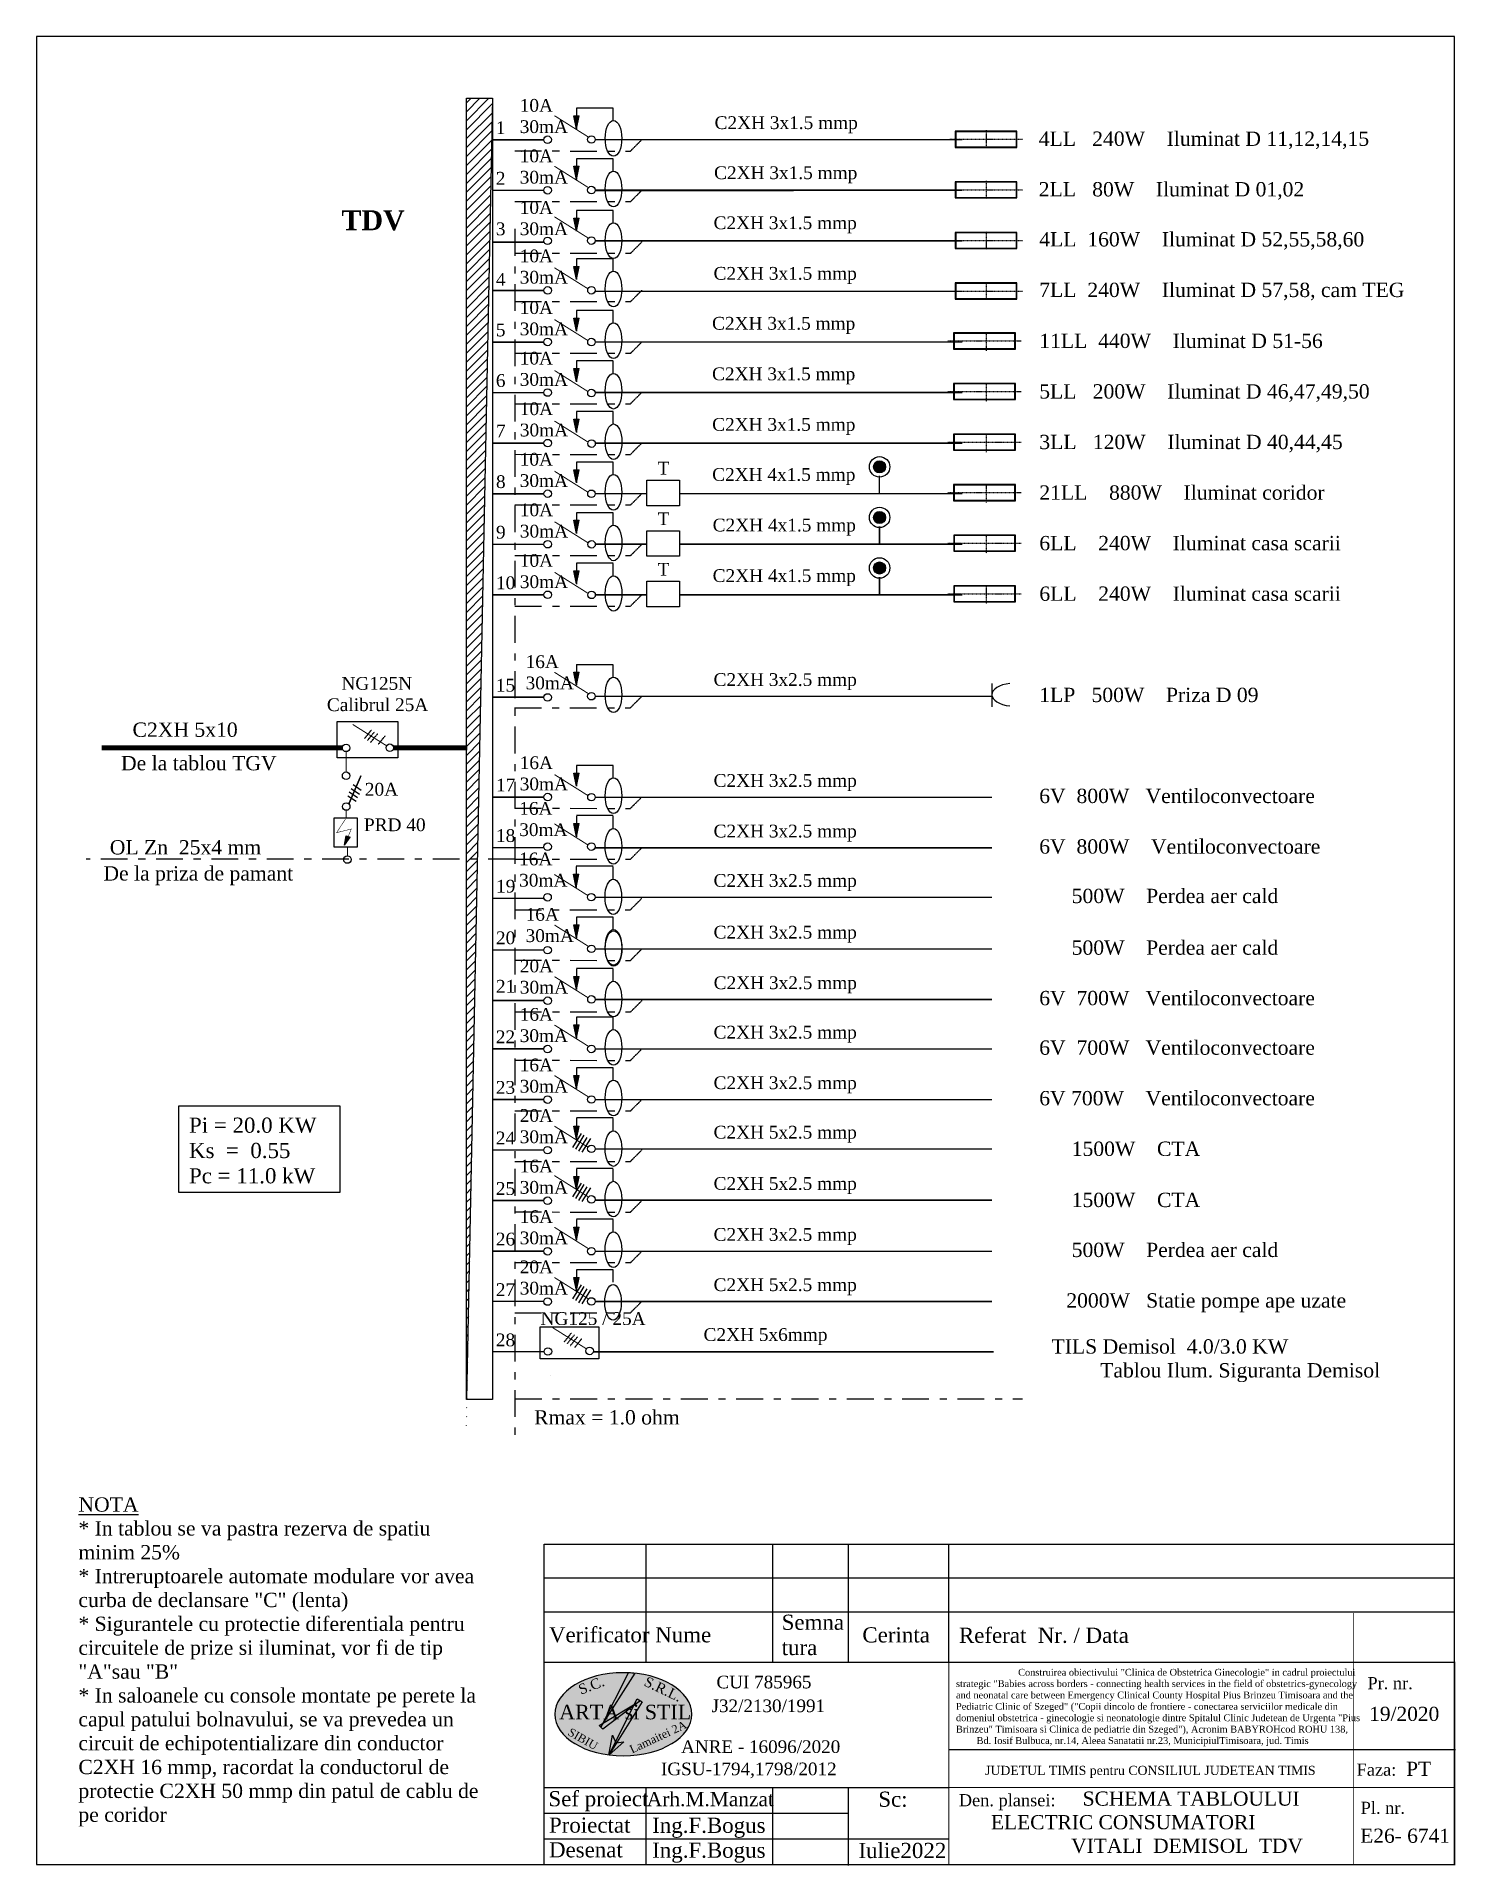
# Model space of a CAD drawing. Header units: inches. Extents: x -369701 to 85886, y 28217 to 66726.
# Drawn here: x -314203 to -300179, y 28219 to 46304 of the extents above; entities that cross this region are included whole.
import ezdxf

# ---------------------------------------------------------------- set-up
doc = ezdxf.new("R2010")
doc.units = ezdxf.units.IN
doc.header["$MEASUREMENT"] = 0
for name, pattern in [('DASHDOTX2', [50.8, 25.4, -12.7, 0, -12.7]), ('DOUBLE_DASHED', [1.093611, 0.529167, -0.211667, 0.141111, -0.211667]), ('VERDECKT2_S2', [0.135, 0.1, -0.035])]:
    doc.linetypes.add(name, pattern=pattern)
doc.layers.add('Circuite', color=7, linetype='Continuous', lineweight=25)
doc.layers.add('Circuite incendiu', color=1, linetype='Continuous', lineweight=25)
for name, color, linetype in [('circuite iluminat normal', 7, 'Continuous'), ('ELECTRICAL', 7, 'Continuous'), ('Texte', 7, 'Continuous')]:
    doc.layers.add(name, color=color, linetype=linetype)
doc.styles.get("Standard").update_dxf_attribs({"font": 'arial.ttf'})

msp = doc.modelspace()

# ---------------------------------------------------------------- texts
at = {"layer": 'Circuite', "linetype": 'Continuous', "attachment_point": 1}
for s, insert, char_height, width in [('{\\fTimes New Roman|b0|i0|c0|p18;10A\\P30mA}', (-309427, 45687), 126.25, 407.03), ('{\\fTimes New Roman|b0|i0|c0|p18;10A\\P30mA}', (-309427, 45187), 126.25, 407.03), ('{\\fTimes New Roman|b0|i0|c0|p18;10A\\P30mA}', (-309427, 44677), 126.25, 407.03), ('{\\fTimes New Roman|b0|i0|c0|p18;10A\\P30mA}', (-309427, 44198), 126.25, 407.03), ('{\\fTimes New Roman|b0|i0|c0|p18;10A\\P30mA}', (-309427, 43687), 126.25, 407.03), ('{\\fTimes New Roman|b0|i0|c0|p18;10A\\P30mA}', (-309427, 43187), 126.25, 407.03), ('{\\fTimes New Roman|b0|i0|c0|p18;10A\\P30mA}', (-309426, 42687), 126.25, 407.03), ('{\\fTimes New Roman|b0|i0|c0|p18;10A\\P30mA}', (-309427, 42187), 126.25, 407.03), ('{\\fTimes New Roman|b0|i0|c0|p18;  T}', (-308160, 42099), 126.25, 407.03), ('{\\fTimes New Roman|b0|i0|c0|p18;10A\\P30mA}', (-309426, 41687), 126.25, 407.03), ('{\\fTimes New Roman|b0|i0|c0|p18;  T}', (-308159, 41599), 126.25, 407.03), ('{\\fTimes New Roman|b0|i0|c0|p18;10A\\P30mA}', (-309426, 41187), 126.25, 407.03), ('{\\fTimes New Roman|b0|i0|c0|p18;  T}', (-308159, 41099), 126.25, 407.03), ('{\\fTimes New Roman|b0|i0|c0|p18;16A\\P30mA}', (-309369, 40186), 126.25, 407.03), ('{\\fTimes New Roman|b0|i0|c0|p18;16A\\P30mA}', (-309427, 39187), 126.25, 407.03), ('{\\fTimes New Roman|b0|i0|c0|p18;16A\\P30mA}', (-309427, 39187), 126.25, 407.03), ('{\\fTimes New Roman|b0|i0|c0|p18;16A\\P30mA}', (-309432, 38735), 126.25, 407.03), ('{\\fTimes New Roman|b0|i0|c0|p18;PRD 40}', (-310967, 38573), 126.38, 1127.52), ('{\\fTimes New Roman|b0|i0|c0|p18;16A\\P30mA}', (-309433, 38235), 126.25, 407.03), ('{\\fTimes New Roman|b0|i0|c0|p18;16A\\P30mA}', (-309369, 37687), 126.25, 407.03), ('{\\fTimes New Roman|b0|i0|c0|p18;20A\\P30mA}', (-309426, 37177), 126.25, 407.03), ('{\\fTimes New Roman|b0|i0|c0|p18;16A\\P30mA}', (-309427, 36698), 126.25, 407.03), ('{\\fTimes New Roman|b0|i0|c0|p18;16A\\P30mA}', (-309427, 36198), 126.25, 407.03), ('{\\fTimes New Roman|b0|i0|c0|p18;20A\\P30mA}', (-309427, 35698), 126.25, 407.03), ('{\\fTimes New Roman|b0|i0|c0|p18;16A\\P30mA}', (-309427, 35198), 126.25, 407.03), ('{\\fTimes New Roman|b0|i0|c0|p18;16A\\P30mA}', (-309427, 34698), 126.25, 407.03), ('{\\fTimes New Roman|b0|i0|c0|p18;20A\\P30mA}', (-309427, 34201), 126.25, 407.03)]:
    msp.add_mtext(s, dxfattribs=dict(at, insert=insert, char_height=char_height, width=width))
at = {"layer": 'ELECTRICAL', "linetype": 'Continuous', "attachment_point": 1}
for s, insert, char_height, width in [('{\\fTimes New Roman|b0|i0|c0|p18;1}', (-309663, 45466), 126.38, 407.44), ('{\\fTimes New Roman|b0|i0|c0|p18;2}', (-309663, 44966), 126.38, 407.44), ('{\\fTimes New Roman|b1|i0|c0|p18;\\C1;TDV}', (-311190, 44586), 196.58, 477.25), ('{\\fTimes New Roman|b0|i0|c0|p18;3}', (-309663, 44466), 126.38, 407.44), ('{\\fTimes New Roman|b0|i0|c0|p18;4}', (-309663, 43966), 126.38, 407.44), ('{\\fTimes New Roman|b0|i0|c0|p18;5}', (-309663, 43466), 126.38, 407.44), ('{\\fTimes New Roman|b0|i0|c0|p18;6}', (-309663, 42966), 126.38, 407.44), ('{\\fTimes New Roman|b0|i0|c0|p18;7}', (-309662, 42466), 126.38, 407.44), ('{\\fTimes New Roman|b0|i0|c0|p18;8}', (-309662, 41966), 126.38, 407.44), ('{\\fTimes New Roman|b0|i0|c0|p18;9}', (-309662, 41466), 126.38, 407.44), ('{\\fTimes New Roman|b0|i0|c0|p18;10}', (-309662, 40966), 126.38, 407.44), ('{\\fTimes New Roman|b0|i0|c0|p18;   NG125N\\PCalibrul 25A}', (-311333, 39971), 126.38, 1443.2), ('{\\fTimes New Roman|b0|i0|c0|p18;15}', (-309663, 39953), 126.38, 407.44), ('{\\fTimes New Roman|b0|i0|c0|p18;         De la tablou TGV\\P                         }', (-313849, 39190), 141.54, 3139.93), ('{\\fTimes New Roman|b0|i0|c0|p18;20A}', (-310958, 38924), 126.38, 407.44), ('{\\fTimes New Roman|b0|i0|c0|p18;17}', (-309662, 38966), 126.38, 407.44), ('{\\fTimes New Roman|b0|i0|c0|p18;18}', (-309662, 38466), 126.38, 407.44), ('{\\fTimes New Roman|b0|i0|c0|p18;De la priza de pamant}', (-313542, 38100), 141.54, 3139.93), ('{\\fTimes New Roman|b0|i0|c0|p18;19}', (-309661, 37966), 126.38, 407.44), ('{\\fTimes New Roman|b0|i0|c0|p18;20}', (-309662, 37455), 126.38, 407.44), ('{\\fTimes New Roman|b0|i0|c0|p18;21}', (-309662, 36976), 126.38, 407.44), ('{\\fTimes New Roman|b0|i0|c0|p18;22}', (-309663, 36476), 126.38, 407.44), ('{\\fTimes New Roman|b0|i0|c0|p18;23}', (-309663, 35976), 126.38, 407.44), ('{\\fTimes New Roman|b0|i0|c0|p18;\\C1;Pi\\fTimes New Roman|b1|i0|c0|p18; \\fTimes New Roman|b0|i0|c0|p18;= 20.0 KW\\PKs  =  0.55\\PPc\\fTimes New Roman|b1|i0|c0|p18; \\fTimes New Roman|b0|i0|c0|p18;= 11.0 kW}', (-312696, 35614), 150, 1841.24), ('{\\fTimes New Roman|b0|i0|c0|p18;24}', (-309663, 35476), 126.38, 407.44), ('{\\fTimes New Roman|b0|i0|c0|p18;25}', (-309663, 34976), 126.38, 407.44), ('{\\fTimes New Roman|b0|i0|c0|p18;26}', (-309663, 34476), 126.38, 407.44), ('{\\fTimes New Roman|b0|i0|c0|p18;27}', (-309663, 33976), 126.38, 407.44), ('{\\fTimes New Roman|b0|i0|c0|p18;NG125 / 25A }', (-309222, 33690), 126.37, 35377.62), ('{\\fTimes New Roman|b0|i0|c0|p18;28}', (-309663, 33479), 126.38, 407.44)]:
    msp.add_mtext(s, dxfattribs=dict(at, insert=insert, char_height=char_height, width=width))
at = {"layer": 'ELECTRICAL', "linetype": 'DOUBLE_DASHED', "attachment_point": 1}
for s, insert, char_height, width in [('{\\fTimes New Roman|b0|i0|c0|p18;C2XH 3x1.5 mmp}', (-307501, 45516), 126.38, 2813.98), ('{\\fTimes New Roman|b0|i0|c0|p18;4LL   240W    Iluminat D 11,12,14,15}', (-304297, 45365), 141.54, 8555.18), ('{\\fTimes New Roman|b0|i0|c0|p18;C2XH 3x1.5 mmp}', (-307506, 45021), 126.38, 2813.98), ('{\\fTimes New Roman|b0|i0|c0|p18;2LL   80W    Iluminat D 01,02}', (-304297, 44865), 141.54, 8555.18), ('{\\fTimes New Roman|b0|i0|c0|p18;C2XH 3x1.5 mmp}', (-307511, 44526), 126.38, 2813.98), ('{\\fTimes New Roman|b0|i0|c0|p18;4LL  160W    Iluminat D 52,55,58,60}', (-304292, 44370), 141.54, 8555.18), ('{\\fTimes New Roman|b0|i0|c0|p18;C2XH 3x1.5 mmp}', (-307511, 44026), 126.38, 2813.98), ('{\\fTimes New Roman|b0|i0|c0|p18;7LL  240W    Iluminat D 57,58, cam TEG}', (-304292, 43870), 141.54, 8555.18), ('{\\fTimes New Roman|b0|i0|c0|p18;C2XH 3x1.5 mmp}', (-307526, 43532), 126.38, 2813.98), ('{\\fTimes New Roman|b0|i0|c0|p18;11LL  440W    Iluminat D 51-56}', (-304292, 43366), 141.54, 8555.18), ('{\\fTimes New Roman|b0|i0|c0|p18;C2XH 3x1.5 mmp}', (-307526, 43032), 126.38, 2813.98), ('\\pxt18,19;{\\fTimes New Roman|b0|i0|c0|p18;5LL   200W    Iluminat D 46,47,49,50}', (-304292, 42866), 141.54, 8555.18), ('{\\fTimes New Roman|b0|i0|c0|p18;C2XH 3x1.5 mmp}', (-307525, 42532), 126.38, 2813.98), ('\\pxt18,19;{\\fTimes New Roman|b0|i0|c0|p18;3LL   120W    Iluminat D 40,44,45}', (-304291, 42366), 141.54, 8555.18), ('{\\fTimes New Roman|b0|i0|c0|p18;C2XH 4x1.5 mmp}', (-307525, 42037), 126.38, 2813.98), ('{\\fTimes New Roman|b0|i0|c0|p18;21LL    880W    Iluminat coridor}', (-304291, 41866), 141.54, 8555.18), ('{\\fTimes New Roman|b0|i0|c0|p18;C2XH 4x1.5 mmp}', (-307520, 41537), 126.38, 2813.98), ('{\\fTimes New Roman|b0|i0|c0|p18;6LL    240W    Iluminat casa scarii}', (-304291, 41366), 141.54, 8555.18), ('{\\fTimes New Roman|b0|i0|c0|p18;C2XH 4x1.5 mmp}', (-307520, 41037), 126.38, 2813.98), ('{\\fTimes New Roman|b0|i0|c0|p18;6LL    240W    Iluminat casa scarii}', (-304291, 40866), 141.54, 8555.18), ('{\\fTimes New Roman|b0|i0|c0|p18;C2XH 3x2.5 mmp}', (-307511, 40009), 126.38, 2813.98), ('{\\fTimes New Roman|b0|i0|c0|p18;1LP   500W    Priza D 09}', (-304292, 39865), 141.54, 8555.18), ('{\\fTimes New Roman|b0|i0|c0|p18;    C2XH 5x10}', (-313468, 39521), 141.54, 2813.98), ('{\\fTimes New Roman|b0|i0|c0|p18;C2XH 3x2.5 mmp}', (-307511, 39011), 126.38, 2813.98), ('{\\fTimes New Roman|b0|i0|c0|p18;6V  800W   Ventiloconvectoare}', (-304292, 38866), 141.54, 8555.18), ('{\\fTimes New Roman|b0|i0|c0|p18;OL Zn  25x4 mm}', (-313479, 38358), 141.54, 1941.33), ('{\\fTimes New Roman|b0|i0|c0|p18;C2XH 3x2.5 mmp}', (-307511, 38511), 126.38, 2813.98), ('{\\fTimes New Roman|b0|i0|c0|p18;6V  800W    Ventiloconvectoare}', (-304292, 38366), 141.54, 8555.18), ('{\\fTimes New Roman|b0|i0|c0|p18;C2XH 3x2.5 mmp}', (-307511, 38022), 126.38, 2813.98), ('{\\fTimes New Roman|b0|i0|c0|p18;      500W    Perdea aer cald}', (-304292, 37877), 141.54, 8555.18), ('{\\fTimes New Roman|b0|i0|c0|p18;C2XH 3x2.5 mmp}', (-307511, 37511), 126.38, 2813.98), ('{\\fTimes New Roman|b0|i0|c0|p18;      500W    Perdea aer cald}', (-304292, 37366), 141.54, 8555.18), ('{\\fTimes New Roman|b0|i0|c0|p18;C2XH 3x2.5 mmp}', (-307510, 37011), 126.38, 2813.98), ('{\\fTimes New Roman|b0|i0|c0|p18;6V  700W   Ventiloconvectoare}', (-304292, 36867), 141.54, 8555.18), ('{\\fTimes New Roman|b0|i0|c0|p18;C2XH 3x2.5 mmp}', (-307511, 36522), 126.38, 2813.98), ('{\\fTimes New Roman|b0|i0|c0|p18;6V  700W   Ventiloconvectoare}', (-304292, 36377), 141.54, 8555.18), ('{\\fTimes New Roman|b0|i0|c0|p18;C2XH 3x2.5 mmp}', (-307511, 36022), 126.38, 2813.98), ('{\\fTimes New Roman|b0|i0|c0|p18;6V 700W    Ventiloconvectoare}', (-304292, 35877), 141.54, 8555.18), ('{\\fTimes New Roman|b0|i0|c0|p18;C2XH 5x2.5 mmp}', (-307511, 35533), 126.38, 2813.98), ('{\\fTimes New Roman|b0|i0|c0|p18;      1500W    CTA}', (-304292, 35377), 141.54, 8555.18), ('{\\fTimes New Roman|b0|i0|c0|p18;C2XH 5x2.5 mmp}', (-307511, 35026), 126.38, 2813.98), ('{\\fTimes New Roman|b0|i0|c0|p18;      1500W    CTA}', (-304292, 34871), 141.54, 8555.18), ('{\\fTimes New Roman|b0|i0|c0|p18;C2XH 3x2.5 mmp}', (-307511, 34522), 126.38, 2813.98), ('{\\fTimes New Roman|b0|i0|c0|p18;      500W    Perdea aer cald}', (-304292, 34377), 141.54, 8555.18), ('{\\fTimes New Roman|b0|i0|c0|p18;C2XH 5x2.5 mmp}', (-307511, 34025), 126.38, 2813.98), ('{\\fTimes New Roman|b0|i0|c0|p18;     2000W   Statie pompe ape uzate}', (-304292, 33877), 141.54, 8555.18), ('{\\fTimes New Roman|b0|i0|c0|p18;C2XH 5x6mmp}', (-307610, 33532), 126.38, 2814.07), ('{\\fTimes New Roman|b0|i0|c0|p18; TILS Demisol  4.0/3.0 KW  \\P          Tablou Ilum. Siguranta Demisol}', (-304224, 33422), 141.54, 8555.43), ('{\\fTimes New Roman|b0|i0|c0|p18;Rmax = 1.0 ohm}', (-309285, 32721), 141.54, 8555.18), ('{\\fTimes New Roman|b0|i0|c0|p18;\\LNOTA\\P\\l* In tablou se va pastra rezerva de spatiu minim 25%\\P* Intreruptoarele automate modulare vor avea curba de declansare "C" (lenta)\\P* Sigurantele cu protectie diferentiala pentru circuitele de prize si iluminat, vor fi de tip "A"sau "B"\\P* In saloanele cu console montate pe perete la capul patului bolnavului, se va prevedea un circuit de echipotentializare din conductor C2XH 16 mmp, racordat la conductorul de protectie C2XH 50 mmp din patul de cablu de pe coridor}', (-313789, 31859), 141.541, 3974.27)]:
    msp.add_mtext(s, dxfattribs=dict(at, insert=insert, char_height=char_height, width=width))
at = {"layer": 'Texte', "linetype": 'Continuous', "attachment_point": 1}
for s, insert, char_height, width in [('\\fTimes New Roman|b0|i0|c0|p18;Verificator', (-309138, 30575), 150, 957.75), ('\\fTimes New Roman|b0|i0|c0|p18;Nume', (-308088, 30575), 150, 957.8), ('\\fTimes New Roman|b0|i0|c0|p18;Semna\\Ptura', (-306838, 30699), 150, 957.8), ('\\fTimes New Roman|b0|i0|c0|p18;Cerinta ', (-306040, 30574), 150, 713.5), ('{\\fTimes New Roman|b0|i0|c0|p18;19/2020}', (-301031, 29788), 140, 1414.36), ('{\\fTimes New Roman|b0|i0|c0|p18;Faza:}', (-301155, 29226), 120, 1414.36), ('{\\fTimes New Roman|b0|i0|c0|p18;  PT }', (-300771, 29245), 140, 1414.36), ('{\\fTimes New Roman|b0|i0|c0|p18;Sef proiect}', (-309143, 28954), 150, 1016.64), ('{\\fTimes New Roman|b0|i0|c0|p18;Arh.M.Manzat}', (-308171, 28945), 140, 1423.27), ('{\\fTimes New Roman|b0|i0|c0|p18;  Sc:}', (-305996, 28949), 150, 713.5), ('{\\fTimes New Roman|b0|i0|c0|p18;                \\H0.93333x;SCHEMA TABLOULUI ELECTRIC CONSUMATORI \\P               VITALI  DEMISOL  \\C1;TDV}', (-304769, 28950), 150, 3496), ('{\\fTimes New Roman|b0|i0|c0|p18;Proiectat}', (-309138, 28693), 150, 957.75), ('{\\fTimes New Roman|b0|i0|c0|p18;Ing.F.Bogus}', (-308118, 28691), 150, 957.75), ('{\\fTimes New Roman|b0|i0|c0|p18; E26- 6741}', (-301172, 28583), 140, 1414.36), ('{\\fTimes New Roman|b0|i0|c0|p18;Desenat}', (-309138, 28449), 150, 957.75), ('{\\fTimes New Roman|b0|i0|c0|p18;Ing.F.Bogus}', (-308118, 28445), 150, 957.75), ('{\\fTimes New Roman|b0|i0|c0|p18;Iulie2022}', (-306079, 28442), 150, 1534.79)]:
    msp.add_mtext(s, dxfattribs=dict(at, insert=insert, char_height=char_height, width=width))
at = {"layer": 'Texte', "attachment_point": 1}
for s, insert, char_height, width in [('\\fTimes New Roman|b0|i0|c0|p18;Referat  Nr. / Data', (-305086, 30570), 150, 2000.85), ('{\\fTimes New Roman|b0|i0|c0|p18;        CUI 785965 \\H1.1x; }', (-307860, 30095), 125, 4218.94), ('{\\fTimes New Roman|b0|i0|c0|p18;                        \\H1.38x;      \\H0.97826x;Construirea obiectivului "Clinica de Obstetrica Ginecologie" in cadrul proiectului\\Pstrategic "Babies across borders - connecting health services in the field of obstetrics-gynecology and neonatal care between Emergency Clinical County Hospital Pius Brinzeu Timisoara and the Pediatric Clinic of Szeged" ("Copii dincolo de frontiere - conectarea serviciilor medicale din domeniul obstetrica - ginecologie si neonatologie dintre Spitalul Clinic Judetean de Urgenta "Pius Brinzeu" Timisoara si Clinica de pediatrie din Szeged"), Acronim BABYROHcod ROHU 138, \\P        Bd. Iosif Bulbuca, nr.14, Aleea Sanatatii nr.23, MunicipiulTimisoara, jud. Timis}', (-305115, 30163), 50, 3987.91), ('{\\fTimes New Roman|b0|i0|c0|p18;Pr. nr.}', (-301048, 30082), 120, 1688.6), ('\\pxt9;{\\fTimes New Roman|b0|i0|c0|p18;J32/2130/1991}', (-307531, 29860), 125, 4218.94), ('{\\fTimes New Roman|b0|i0|c0|p18;ARTA si STIL }', (-309037, 29808), 144, 3081.12), ('\\pxt12;{\\fTimes New Roman|b0|i0|c0|p18;ANRE - 16096/2020}', (-307832, 29456), 125, 4218.94), ('{\\fTimes New Roman|b0|i0|c0|p18;IGSU-1794,1798/2012}', (-308031, 29236), 125, 4218.94), ('{\\fTimes New Roman|b0|i0|c0|p18;JUDETUL TIMIS pentru CONSILIUL JUDETEAN TIMIS}', (-304827, 29204), 90, 3509.52), ('{\\fTimes New Roman|b0|i0|c0|p18;Den. plansei:   }', (-305087, 28924), 120, 1562.27), ('{\\fTimes New Roman|b0|i0|c0|p18;Pl. nr.}', (-301115, 28849), 120, 937.77)]:
    msp.add_mtext(s, dxfattribs=dict(at, insert=insert, char_height=char_height, width=width))
at = {"layer": 'Texte', "width": 3081.12, "attachment_point": 1}
for s, insert, char_height, rotation in [('{\\fTimes New Roman|b0|i0|c0|p18;S.C.}', (-308859, 30000), 100, 20.7146), ('{\\fTimes New Roman|b0|i0|c0|p18;S.R.L.}', (-308165, 30092), 100, 334.5926), ('{\\fTimes New Roman|b0|i0|c0|p18;SIBIU}', (-308919, 29583), 80, 330.2913), ('{\\fTimes New Roman|b0|i0|c0|p18;Lamaitei 2A}', (-308351, 29398), 80, 25.0215)]:
    msp.add_mtext(s, dxfattribs=dict(at, insert=insert, char_height=char_height, rotation=rotation))

# ---------------------------------------------------------------- hatches: boundary and pattern name
at = {"layer": 'Circuite', "linetype": 'Continuous'}
h = msp.add_hatch(color=256, dxfattribs=at)
h.paths.add_polyline_path([(-308867, 45391), (-308867, 45521), (-308893, 45521)])
h.paths.add_polyline_path([(-308841, 45521), (-308867, 45521), (-308867, 45391)])
h = msp.add_hatch(color=256, dxfattribs=at)
h.paths.add_polyline_path([(-308867, 45391), (-308867, 45521), (-308893, 45521)])
h.paths.add_polyline_path([(-308841, 45521), (-308867, 45521), (-308867, 45391)])
h = msp.add_hatch(color=256, dxfattribs=at)
h.paths.add_polyline_path([(-308867, 44891), (-308867, 45021), (-308893, 45021)])
h.paths.add_polyline_path([(-308841, 45021), (-308867, 45021), (-308867, 44891)])
h = msp.add_hatch(color=256, dxfattribs=at)
h.paths.add_polyline_path([(-308867, 44891), (-308867, 45021), (-308893, 45021)])
h.paths.add_polyline_path([(-308841, 45021), (-308867, 45021), (-308867, 44891)])
h = msp.add_hatch(color=256, dxfattribs=at)
h.paths.add_polyline_path([(-308867, 44380), (-308867, 44510), (-308893, 44510)])
h.paths.add_polyline_path([(-308841, 44510), (-308867, 44510), (-308867, 44380)])
h = msp.add_hatch(color=256, dxfattribs=at)
h.paths.add_polyline_path([(-308867, 44380), (-308867, 44510), (-308893, 44510)])
h.paths.add_polyline_path([(-308841, 44510), (-308867, 44510), (-308867, 44380)])
h = msp.add_hatch(color=256, dxfattribs=at)
h.paths.add_polyline_path([(-308867, 43902), (-308867, 44031), (-308893, 44031)])
h.paths.add_polyline_path([(-308841, 44031), (-308867, 44031), (-308867, 43902)])
h = msp.add_hatch(color=256, dxfattribs=at)
h.paths.add_polyline_path([(-308867, 43902), (-308867, 44031), (-308893, 44031)])
h.paths.add_polyline_path([(-308841, 44031), (-308867, 44031), (-308867, 43902)])
h = msp.add_hatch(color=256, dxfattribs=at)
h.paths.add_polyline_path([(-308867, 43391), (-308867, 43521), (-308893, 43521)])
h.paths.add_polyline_path([(-308841, 43521), (-308867, 43521), (-308867, 43391)])
h = msp.add_hatch(color=256, dxfattribs=at)
h.paths.add_polyline_path([(-308867, 43391), (-308867, 43521), (-308893, 43521)])
h.paths.add_polyline_path([(-308841, 43521), (-308867, 43521), (-308867, 43391)])
h = msp.add_hatch(color=256, dxfattribs=at)
h.paths.add_polyline_path([(-308867, 42891), (-308867, 43021), (-308893, 43021)])
h.paths.add_polyline_path([(-308841, 43021), (-308867, 43021), (-308867, 42891)])
h = msp.add_hatch(color=256, dxfattribs=at)
h.paths.add_polyline_path([(-308867, 42891), (-308867, 43021), (-308893, 43021)])
h.paths.add_polyline_path([(-308841, 43021), (-308867, 43021), (-308867, 42891)])
h = msp.add_hatch(color=256, dxfattribs=at)
h.paths.add_polyline_path([(-308866, 42391), (-308866, 42521), (-308892, 42521)])
h.paths.add_polyline_path([(-308840, 42521), (-308866, 42521), (-308866, 42391)])
h = msp.add_hatch(color=256, dxfattribs=at)
h.paths.add_polyline_path([(-308866, 42391), (-308866, 42521), (-308892, 42521)])
h.paths.add_polyline_path([(-308840, 42521), (-308866, 42521), (-308866, 42391)])
h = msp.add_hatch(color=256, dxfattribs=at)
h.paths.add_polyline_path([(-308866, 41891), (-308866, 42021), (-308893, 42021)])
h.paths.add_polyline_path([(-308840, 42021), (-308866, 42021), (-308866, 41891)])
h = msp.add_hatch(color=256, dxfattribs=at)
h.paths.add_polyline_path([(-308866, 41891), (-308866, 42021), (-308893, 42021)])
h.paths.add_polyline_path([(-308840, 42021), (-308866, 42021), (-308866, 41891)])
at = {"layer": 'Circuite'}
for points in [[(-305811, 42049, 1), (-305930, 42049, 1)], [(-305810, 41549, 1), (-305930, 41549, 1)], [(-305810, 41049, 1), (-305930, 41049, 1)]]:
    msp.add_hatch(color=1, dxfattribs=at).paths.add_polyline_path(points)
at = {"layer": 'Circuite', "linetype": 'Continuous'}
h = msp.add_hatch(color=256, dxfattribs=at)
h.paths.add_polyline_path([(-308866, 41391), (-308866, 41521), (-308892, 41521)])
h.paths.add_polyline_path([(-308840, 41521), (-308866, 41521), (-308866, 41391)])
h = msp.add_hatch(color=256, dxfattribs=at)
h.paths.add_polyline_path([(-308866, 41391), (-308866, 41521), (-308892, 41521)])
h.paths.add_polyline_path([(-308840, 41521), (-308866, 41521), (-308866, 41391)])
h = msp.add_hatch(color=256, dxfattribs=at)
h.paths.add_polyline_path([(-308866, 40891), (-308866, 41021), (-308892, 41021)])
h.paths.add_polyline_path([(-308840, 41021), (-308866, 41021), (-308866, 40891)])
h = msp.add_hatch(color=256, dxfattribs=at)
h.paths.add_polyline_path([(-308866, 40891), (-308866, 41021), (-308892, 41021)])
h.paths.add_polyline_path([(-308840, 41021), (-308866, 41021), (-308866, 40891)])
h = msp.add_hatch(color=256, dxfattribs=at)
h.paths.add_polyline_path([(-308867, 39889), (-308867, 40019), (-308893, 40019)])
h.paths.add_polyline_path([(-308841, 40019), (-308867, 40019), (-308867, 39889)])
h = msp.add_hatch(color=256, dxfattribs=at)
h.paths.add_polyline_path([(-308866, 38891), (-308866, 39021), (-308893, 39021)])
h.paths.add_polyline_path([(-308840, 39021), (-308866, 39021), (-308866, 38891)])
h = msp.add_hatch(color=256, dxfattribs=at)
h.paths.add_polyline_path([(-308866, 38891), (-308866, 39021), (-308893, 39021)])
h.paths.add_polyline_path([(-308840, 39021), (-308866, 39021), (-308866, 38891)])
h = msp.add_hatch(color=256, dxfattribs=at)
h.paths.add_polyline_path([(-311123, 38394), (-311141, 38402), (-311157, 38312)])
h.paths.add_polyline_path([(-311103, 38386), (-311123, 38394), (-311157, 38312), (-311158, 38307)])
h = msp.add_hatch(color=256, dxfattribs=at)
h.paths.add_polyline_path([(-308867, 38391), (-308867, 38521), (-308893, 38521)])
h.paths.add_polyline_path([(-308841, 38521), (-308867, 38521), (-308867, 38391)])
h = msp.add_hatch(color=256, dxfattribs=at)
h.paths.add_polyline_path([(-308868, 37891), (-308868, 38021), (-308895, 38021)])
h.paths.add_polyline_path([(-308842, 38021), (-308868, 38021), (-308868, 37891)])
h = msp.add_hatch(color=256, dxfattribs=at)
h.paths.add_polyline_path([(-308867, 37391), (-308867, 37521), (-308893, 37521)])
h.paths.add_polyline_path([(-308841, 37521), (-308867, 37521), (-308867, 37391)])
h = msp.add_hatch(color=256, dxfattribs=at)
h.paths.add_polyline_path([(-308866, 36880), (-308866, 37010), (-308893, 37010)])
h.paths.add_polyline_path([(-308840, 37010), (-308866, 37010), (-308866, 36880)])
h = msp.add_hatch(color=256, dxfattribs=at)
h.paths.add_polyline_path([(-308866, 36880), (-308866, 37010), (-308893, 37010)])
h.paths.add_polyline_path([(-308840, 37010), (-308866, 37010), (-308866, 36880)])
h = msp.add_hatch(color=256, dxfattribs=at)
h.paths.add_polyline_path([(-308867, 36402), (-308867, 36531), (-308893, 36531)])
h.paths.add_polyline_path([(-308841, 36531), (-308867, 36531), (-308867, 36402)])
h = msp.add_hatch(color=256, dxfattribs=at)
h.paths.add_polyline_path([(-308867, 36402), (-308867, 36531), (-308893, 36531)])
h.paths.add_polyline_path([(-308841, 36531), (-308867, 36531), (-308867, 36402)])
h = msp.add_hatch(color=256, dxfattribs=at)
h.paths.add_polyline_path([(-308867, 35902), (-308867, 36031), (-308893, 36031)])
h.paths.add_polyline_path([(-308841, 36031), (-308867, 36031), (-308867, 35902)])
h = msp.add_hatch(color=256, dxfattribs=at)
h.paths.add_polyline_path([(-308867, 35902), (-308867, 36031), (-308893, 36031)])
h.paths.add_polyline_path([(-308841, 36031), (-308867, 36031), (-308867, 35902)])
h = msp.add_hatch(color=256, dxfattribs=at)
h.paths.add_polyline_path([(-308867, 35402), (-308867, 35531), (-308893, 35531)])
h.paths.add_polyline_path([(-308841, 35531), (-308867, 35531), (-308867, 35402)])
h = msp.add_hatch(color=256, dxfattribs=at)
h.paths.add_polyline_path([(-308867, 35402), (-308867, 35531), (-308893, 35531)])
h.paths.add_polyline_path([(-308841, 35531), (-308867, 35531), (-308867, 35402)])
h = msp.add_hatch(color=256, dxfattribs=at)
h.paths.add_polyline_path([(-308867, 34902), (-308867, 35031), (-308893, 35031)])
h.paths.add_polyline_path([(-308841, 35031), (-308867, 35031), (-308867, 34902)])
h = msp.add_hatch(color=256, dxfattribs=at)
h.paths.add_polyline_path([(-308867, 34902), (-308867, 35031), (-308893, 35031)])
h.paths.add_polyline_path([(-308841, 35031), (-308867, 35031), (-308867, 34902)])
h = msp.add_hatch(color=256, dxfattribs=at)
h.paths.add_polyline_path([(-308867, 34402), (-308867, 34531), (-308893, 34531)])
h.paths.add_polyline_path([(-308841, 34531), (-308867, 34531), (-308867, 34402)])
h = msp.add_hatch(color=256, dxfattribs=at)
h.paths.add_polyline_path([(-308867, 34402), (-308867, 34531), (-308893, 34531)])
h.paths.add_polyline_path([(-308841, 34531), (-308867, 34531), (-308867, 34402)])
h = msp.add_hatch(color=256, dxfattribs=at)
h.paths.add_polyline_path([(-308867, 33905), (-308867, 34034), (-308893, 34034)])
h.paths.add_polyline_path([(-308841, 34034), (-308867, 34034), (-308867, 33905)])
h = msp.add_hatch(color=256, dxfattribs=at)
h.paths.add_polyline_path([(-308867, 33905), (-308867, 34034), (-308893, 34034)])
h.paths.add_polyline_path([(-308841, 34034), (-308867, 34034), (-308867, 33905)])
at = {"layer": 'Circuite incendiu'}
h = msp.add_hatch(dxfattribs=at)
h.set_pattern_fill('ANSI31', color=256, scale=500, style=0)
h.set_pattern_definition([(45, (-1910355.79, -1103089.01), (-44.1941738, 44.1941738), [])])
h.paths.add_polyline_path([(-309954, 38170), (-309843, 38170), (-309695, 45694), (-309954, 45694)])
h.paths.add_polyline_path([(-309954, 32512), (-309843, 38170), (-309954, 38170)])
at = {"layer": 'ELECTRICAL', "linetype": 'Continuous', "true_color": 0x7fd2f5}
h = msp.add_hatch(color=141, dxfattribs=at)
edge = h.paths.add_edge_path()
edge.add_ellipse((-308403, 29714), major_axis=(-678, 0), ratio=0.605763, start_angle=0, end_angle=360, ccw=False)
h.paths.add_polyline_path([(-308378, 29408), (-307807, 29675), (-307755, 29563), (-308326, 29296)], flags=9)
h.paths.add_polyline_path([(-308927, 29610), (-308631, 29442), (-308692, 29336), (-308987, 29504)], flags=24)
h.paths.add_polyline_path([(-308177, 30125), (-307805, 29948), (-307871, 29811), (-308243, 29988)], flags=25)
h.paths.add_polyline_path([(-308891, 30015), (-308624, 30116), (-308571, 29973), (-308837, 29872)], flags=25)
h.paths.add_polyline_path([(-309080, 29844), (-307739, 29844), (-307739, 29621), (-309080, 29621)], flags=25)
at = {"layer": 'ELECTRICAL', "linetype": 'Continuous'}
h = msp.add_hatch(color=1, dxfattribs=at)
h.paths.add_polyline_path([(-308286, 30119), (-308353, 30126), (-308602, 29628), (-308594, 29633)])
h.paths.add_polyline_path([(-308602, 29628), (-308642, 29604), (-308624, 29586)])
h.paths.add_polyline_path([(-308594, 29633), (-308602, 29628), (-308624, 29586)], flags=17)
h.paths.add_polyline_path([(-308296, 29803), (-308289, 29817), (-308594, 29633), (-308624, 29586), (-308605, 29568)])
h.paths.add_polyline_path([(-308238, 29848), (-308289, 29817), (-308296, 29803)], flags=17)
h.paths.add_polyline_path([(-308238, 29848), (-308296, 29803), (-308480, 29440), (-308477, 29431), (-308470, 29432), (-308217, 29836), (-308265, 29865), (-308289, 29817)])
h.paths.add_polyline_path([(-308397, 29442), (-308470, 29432), (-308547, 29310)])
h.paths.add_polyline_path([(-308470, 29432), (-308477, 29431), (-308480, 29440), (-308547, 29310)])
h.paths.add_polyline_path([(-308480, 29440), (-308509, 29508), (-308547, 29310)])

# ---------------------------------------------------------------- linework, layer by layer
at = {"color": 1, "linetype": 'DASHDOTX2', "ltscale": 0.05}
for p, q in [((-305180, 45288), (-304457, 45288)), ((-304818, 45377), (-304818, 45200)), ((-304818, 44877), (-304818, 44700)), ((-305180, 44788), (-304457, 44788)), ((-304818, 44377), (-304818, 44200)), ((-305180, 44288), (-304457, 44288)), ((-305180, 43788), (-304457, 43788)), ((-304818, 43877), (-304818, 43700)), ((-305195, 43294), (-304472, 43294)), ((-304818, 43373), (-304818, 43196)), ((-304818, 42873), (-304818, 42696)), ((-305195, 42794), (-304472, 42794)), ((-304818, 42373), (-304818, 42196)), ((-305194, 42294), (-304471, 42294)), ((-305195, 41794), (-304472, 41794)), ((-304818, 41873), (-304818, 41696)), ((-305194, 41294), (-304471, 41294)), ((-304817, 41373), (-304817, 41196)), ((-304817, 40873), (-304817, 40696)), ((-305194, 40794), (-304471, 40794))]:
    msp.add_line(p, q, dxfattribs=at)
for points in [[(-305123, 45208), (-304513, 45208), (-304513, 45368), (-305123, 45368)], [(-305118, 45213), (-304518, 45213), (-304518, 45363), (-305118, 45363)], [(-305123, 44708), (-304513, 44708), (-304513, 44868), (-305123, 44868)], [(-305118, 44713), (-304518, 44713), (-304518, 44863), (-305118, 44863)], [(-305123, 44208), (-304513, 44208), (-304513, 44368), (-305123, 44368)], [(-305118, 44213), (-304518, 44213), (-304518, 44363), (-305118, 44363)], [(-305123, 43708), (-304513, 43708), (-304513, 43868), (-305123, 43868)], [(-305118, 43713), (-304518, 43713), (-304518, 43863), (-305118, 43863)], [(-305138, 43214), (-304528, 43214), (-304528, 43374), (-305138, 43374)], [(-305133, 43219), (-304533, 43219), (-304533, 43369), (-305133, 43369)], [(-305138, 42714), (-304528, 42714), (-304528, 42874), (-305138, 42874)], [(-305133, 42719), (-304533, 42719), (-304533, 42869), (-305133, 42869)], [(-305138, 42214), (-304528, 42214), (-304528, 42374), (-305138, 42374)], [(-305133, 42219), (-304533, 42219), (-304533, 42369), (-305133, 42369)], [(-305138, 41714), (-304528, 41714), (-304528, 41874), (-305138, 41874)], [(-305133, 41719), (-304533, 41719), (-304533, 41869), (-305133, 41869)], [(-305137, 41214), (-304527, 41214), (-304527, 41374), (-305137, 41374)], [(-305132, 41219), (-304532, 41219), (-304532, 41369), (-305132, 41369)], [(-305137, 40714), (-304527, 40714), (-304527, 40874), (-305137, 40874)], [(-305132, 40719), (-304532, 40719), (-304532, 40869), (-305132, 40869)]]:
    msp.add_lwpolyline(points, close=True)
at = {"layer": 'Circuite', "linetype": 'Continuous'}
for p, q in [((-308867, 45596), (-308867, 45390)), ((-308503, 45596), (-308867, 45596)), ((-308503, 45474), (-308503, 45595)), ((-308893, 45521), (-308841, 45521)), ((-308867, 45391), (-308893, 45521)), ((-308893, 45521), (-308841, 45521)), ((-308867, 45391), (-308841, 45521)), ((-308867, 45391), (-308841, 45521)), ((-308867, 45096), (-308867, 44890)), ((-308503, 45096), (-308867, 45096)), ((-308502, 45096), (-308866, 45096)), ((-308503, 44974), (-308503, 45095)), ((-308893, 45021), (-308841, 45021)), ((-308867, 44891), (-308893, 45021)), ((-308893, 45021), (-308841, 45021)), ((-308867, 44891), (-308841, 45021)), ((-308867, 44891), (-308841, 45021)), ((-308893, 44510), (-308841, 44510)), ((-308867, 44380), (-308893, 44510)), ((-308893, 44510), (-308841, 44510)), ((-308867, 44585), (-308867, 44380)), ((-308503, 44585), (-308867, 44585)), ((-308867, 44380), (-308841, 44510)), ((-308867, 44380), (-308841, 44510)), ((-308503, 44463), (-308503, 44584)), ((-308893, 44031), (-308841, 44031)), ((-308867, 43902), (-308893, 44031)), ((-308893, 44031), (-308841, 44031)), ((-308867, 44107), (-308867, 43901)), ((-308503, 44107), (-308867, 44107)), ((-308867, 43902), (-308841, 44031)), ((-308867, 43902), (-308841, 44031)), ((-308503, 43985), (-308503, 44106)), ((-308867, 43596), (-308867, 43390)), ((-308503, 43596), (-308867, 43596)), ((-308503, 43474), (-308503, 43595)), ((-308893, 43521), (-308841, 43521)), ((-308867, 43391), (-308893, 43521)), ((-308893, 43521), (-308841, 43521)), ((-308867, 43391), (-308841, 43521)), ((-308867, 43391), (-308841, 43521)), ((-308867, 43096), (-308867, 42890)), ((-308503, 43096), (-308867, 43096)), ((-308503, 42974), (-308503, 43095)), ((-308893, 43021), (-308841, 43021)), ((-308867, 42891), (-308893, 43021)), ((-308893, 43021), (-308841, 43021)), ((-308867, 42891), (-308841, 43021)), ((-308867, 42891), (-308841, 43021)), ((-308892, 42521), (-308840, 42521)), ((-308866, 42391), (-308892, 42521)), ((-308892, 42521), (-308840, 42521)), ((-308866, 42596), (-308866, 42390)), ((-308502, 42596), (-308866, 42596)), ((-308866, 42391), (-308840, 42521)), ((-308866, 42391), (-308840, 42521)), ((-308502, 42474), (-308502, 42595)), ((-308893, 42021), (-308840, 42021)), ((-308866, 41891), (-308893, 42021)), ((-308893, 42021), (-308840, 42021)), ((-308866, 42096), (-308866, 41890)), ((-308503, 42096), (-308866, 42096)), ((-308866, 41891), (-308840, 42021)), ((-308866, 41891), (-308840, 42021)), ((-308502, 41974), (-308502, 42095)), ((-308866, 41596), (-308866, 41390)), ((-308502, 41596), (-308866, 41596)), ((-308892, 41521), (-308840, 41521)), ((-308866, 41391), (-308892, 41521)), ((-308892, 41521), (-308840, 41521)), ((-308866, 41391), (-308840, 41521)), ((-308866, 41391), (-308840, 41521)), ((-308502, 41474), (-308502, 41595)), ((-308866, 41096), (-308866, 40890)), ((-308502, 41096), (-308866, 41096)), ((-308502, 40974), (-308502, 41095)), ((-308892, 41021), (-308840, 41021)), ((-308866, 40891), (-308892, 41021)), ((-308892, 41021), (-308840, 41021)), ((-308866, 40891), (-308840, 41021)), ((-308866, 40891), (-308840, 41021)), ((-308867, 39889), (-308893, 40019)), ((-308893, 40019), (-308841, 40019)), ((-308867, 40094), (-308867, 39889)), ((-308503, 40093), (-308867, 40093)), ((-308867, 39889), (-308841, 40019)), ((-308503, 39973), (-308503, 40093)), ((-308866, 39096), (-308866, 38890)), ((-308502, 39096), (-308866, 39096)), ((-308502, 38974), (-308502, 39095)), ((-311074, 38907), (-310993, 38852)), ((-308893, 39021), (-308840, 39021)), ((-308866, 38891), (-308893, 39021)), ((-308893, 39021), (-308840, 39021)), ((-308866, 38891), (-308840, 39021)), ((-308866, 38891), (-308840, 39021)), ((-311126, 38796), (-311045, 38742)), ((-311113, 38835), (-311031, 38781)), ((-311093, 38868), (-311012, 38814)), ((-308503, 38601), (-308867, 38601)), ((-308867, 38596), (-308867, 38390)), ((-308503, 38474), (-308503, 38595)), ((-311159, 38307), (-311103, 38386)), ((-311158, 38307), (-311141, 38402)), ((-311141, 38402), (-311103, 38386)), ((-308867, 38391), (-308893, 38521)), ((-308893, 38521), (-308841, 38521)), ((-308867, 38391), (-308841, 38521)), ((-308868, 37891), (-308895, 38021)), ((-308895, 38021), (-308842, 38021)), ((-308504, 38101), (-308868, 38101)), ((-308868, 38096), (-308868, 37890)), ((-308868, 37891), (-308842, 38021)), ((-308504, 37974), (-308504, 38095)), ((-308867, 37391), (-308893, 37521)), ((-308893, 37521), (-308841, 37521)), ((-308867, 37596), (-308867, 37390)), ((-308503, 37595), (-308867, 37595)), ((-308867, 37391), (-308841, 37521)), ((-308503, 37474), (-308503, 37595)), ((-308502, 37090), (-308866, 37090)), ((-308866, 37085), (-308866, 36880)), ((-308502, 36963), (-308502, 37084)), ((-308893, 37010), (-308840, 37010)), ((-308866, 36880), (-308893, 37010)), ((-308893, 37010), (-308840, 37010)), ((-308866, 36880), (-308840, 37010)), ((-308866, 36880), (-308840, 37010)), ((-308867, 36607), (-308867, 36401)), ((-308503, 36607), (-308867, 36607)), ((-308503, 36485), (-308503, 36606)), ((-308893, 36531), (-308841, 36531)), ((-308867, 36402), (-308893, 36531)), ((-308893, 36531), (-308841, 36531)), ((-308867, 36402), (-308841, 36531)), ((-308867, 36402), (-308841, 36531)), ((-308893, 36031), (-308841, 36031)), ((-308867, 35902), (-308893, 36031)), ((-308893, 36031), (-308841, 36031)), ((-308867, 36107), (-308867, 35901)), ((-308503, 36107), (-308867, 36107)), ((-308867, 35902), (-308841, 36031)), ((-308867, 35902), (-308841, 36031)), ((-308503, 35985), (-308503, 36106)), ((-308893, 35531), (-308841, 35531)), ((-308867, 35402), (-308893, 35531)), ((-308893, 35531), (-308841, 35531)), ((-308503, 35611), (-308867, 35611)), ((-308867, 35607), (-308867, 35401)), ((-308867, 35402), (-308841, 35531)), ((-308867, 35402), (-308841, 35531)), ((-308503, 35485), (-308503, 35605)), ((-308503, 35111), (-308867, 35111)), ((-308867, 35107), (-308867, 34901)), ((-308503, 34985), (-308503, 35105)), ((-308893, 35031), (-308841, 35031)), ((-308867, 34902), (-308893, 35031)), ((-308893, 35031), (-308841, 35031)), ((-308867, 34902), (-308841, 35031)), ((-308867, 34902), (-308841, 35031)), ((-308503, 34611), (-308867, 34611)), ((-308867, 34607), (-308867, 34401)), ((-308503, 34485), (-308503, 34605)), ((-308893, 34531), (-308841, 34531)), ((-308867, 34402), (-308893, 34531)), ((-308893, 34531), (-308841, 34531)), ((-308867, 34402), (-308841, 34531)), ((-308867, 34402), (-308841, 34531)), ((-308893, 34034), (-308841, 34034)), ((-308867, 33905), (-308893, 34034)), ((-308893, 34034), (-308841, 34034)), ((-308867, 34110), (-308867, 33904)), ((-308503, 34110), (-308867, 34110)), ((-308867, 33905), (-308841, 34034)), ((-308867, 33905), (-308841, 34034)), ((-308503, 33988), (-308503, 34109))]:
    msp.add_line(p, q, dxfattribs=at)
at = {"layer": 'Circuite', "linetype": 'DOUBLE_DASHED', "ltscale": 500}
for p, q in [((-309476, 44402), (-309476, 32385)), ((-309476, 38170), (-313713, 38170))]:
    msp.add_line(p, q, dxfattribs=at)
at = {"layer": 'Circuite'}
for p, q in [((-308901, 35318), (-308817, 35456)), ((-308873, 35302), (-308789, 35440)), ((-308844, 35281), (-308760, 35419)), ((-308809, 35271), (-308724, 35409)), ((-308902, 34830), (-308817, 34967)), ((-308874, 34814), (-308789, 34951)), ((-308844, 34793), (-308760, 34930)), ((-308809, 34783), (-308725, 34920)), ((-308901, 33821), (-308817, 33959)), ((-308873, 33806), (-308789, 33943)), ((-308844, 33784), (-308760, 33922)), ((-308809, 33774), (-308724, 33912))]:
    msp.add_line(p, q, dxfattribs=at)
at = {"layer": 'Circuite', "linetype": 'Continuous', "ltscale": 2}
msp.add_line((-305181, 29365), (-300179, 29365), dxfattribs=at)
at = {"layer": 'Circuite', "linetype": 'Continuous'}
for points in [[(-300187, 28227), (-300187, 46304), (-314203, 46304), (-314203, 28227)], [(-311232, 39531), (-310631, 39531), (-310631, 39173), (-311232, 39173)], [(-311260, 38579), (-311034, 38579), (-311034, 38288), (-311260, 38288)], [(-312795, 35729), (-311206, 35729), (-311206, 34875), (-312795, 34875)]]:
    msp.add_lwpolyline(points, close=True, dxfattribs=at)
at = {"layer": 'Circuite', "linetype": 'Continuous', "flags": 128}
for points, const_width in [([(-311142, 39237), (-311142, 39032)], 10.1), ([(-311115, 38719), (-310996, 38996)], 15), ([(-311149, 38567), (-311237, 38432), (-311092, 38468), (-311149, 38330), (-311149, 38330)], 5.06), ([(-311142, 38652), (-311142, 38579)], 10.1), ([(-311130, 38288), (-311130, 38202)], 10.1)]:
    msp.add_lwpolyline(points, dxfattribs=dict(at, const_width=const_width))
at = {"layer": 'Circuite'}
for centre, radius in [((-305870, 42049), 101), ((-305870, 42049), 59.9), ((-305870, 41549), 101), ((-305870, 41549), 59.9), ((-305870, 41049), 101), ((-305870, 41049), 59.9)]:
    msp.add_circle(centre, radius, dxfattribs=at)
at = {"layer": 'Circuite', "linetype": 'Continuous'}
for centre in [(-311143, 38995), (-311142, 38690), (-311130, 38166)]:
    msp.add_circle(centre, 37.2, dxfattribs=at)
for centre in [(-308500, 45297), (-308500, 44797), (-308500, 44286), (-308500, 43808), (-308500, 43297), (-308500, 42797), (-308499, 42297), (-308500, 41797), (-308499, 41297), (-308499, 40797), (-308500, 39795), (-308500, 38797), (-308500, 38797), (-308500, 38797), (-308501, 38297), (-308502, 37797), (-308500, 37297), (-308499, 37286), (-308500, 36786), (-308500, 36308), (-308500, 35808), (-308501, 35308), (-308501, 34808), (-308501, 34308), (-308505, 33787)]:
    msp.add_ellipse(centre, major_axis=(0, 176), ratio=0.466655, dxfattribs=at)
at = {"layer": 'circuite iluminat normal'}
for points in [[(-309954, 45694), (-309695, 45694), (-309695, 32825), (-309954, 32825)], [(-308171, 41918), (-307849, 41918), (-307849, 41665), (-308171, 41665)], [(-308170, 41418), (-307849, 41418), (-307849, 41165), (-308170, 41165)], [(-308170, 40918), (-307849, 40918), (-307849, 40665), (-308170, 40665)]]:
    msp.add_lwpolyline(points, close=True, dxfattribs=at)
at = {"layer": 'circuite iluminat normal', "linetype": 'VERDECKT2_S2', "ltscale": 2000, "const_width": 15}
for points in [[(-305872, 41784, 0.001415), (-305872, 41961)], [(-305871, 41284, 0.001415), (-305871, 41461)], [(-305871, 40784, 0.001415), (-305871, 40961)]]:
    msp.add_lwpolyline(points, format="xyb", dxfattribs=at)
at = {"layer": 'ELECTRICAL', "linetype": 'Continuous'}
for p, q in [((-309695, 45694), (-309954, 32825)), ((-311180, 39270), (-311180, 39270)), ((-309133, 33289), (-309133, 33289)), ((-309127, 33067), (-309127, 33067)), ((-308353, 30126), (-308624, 29586)), ((-308624, 29586), (-308286, 30119)), ((-308353, 30126), (-308286, 30119)), ((-308642, 29604), (-308238, 29848)), ((-308238, 29848), (-308605, 29568)), ((-308547, 29310), (-308265, 29865)), ((-308265, 29865), (-308217, 29836)), ((-308217, 29836), (-308547, 29310)), ((-308605, 29568), (-308642, 29604)), ((-308547, 29310), (-308509, 29508)), ((-308509, 29508), (-308477, 29431)), ((-308397, 29442), (-308547, 29310)), ((-308477, 29431), (-308397, 29442))]:
    msp.add_line(p, q, dxfattribs=at)
at = {"layer": 'ELECTRICAL', "linetype": 'DOUBLE_DASHED'}
for p, q in [((-308333, 45172), (-308219, 45286)), ((-308333, 44672), (-308219, 44786)), ((-308333, 44161), (-308219, 44275)), ((-308333, 43683), (-308219, 43796)), ((-308333, 43172), (-308219, 43286)), ((-308333, 42672), (-308219, 42786)), ((-308332, 42172), (-308218, 42286)), ((-308332, 41672), (-308219, 41786)), ((-308332, 41172), (-308218, 41286)), ((-308332, 40672), (-308218, 40786)), ((-308333, 39668), (-308219, 39781)), ((-310961, 39362), (-310892, 39448)), ((-310931, 39344), (-310862, 39430)), ((-310901, 39324), (-310831, 39410)), ((-310826, 39303), (-310757, 39389)), ((-308332, 38672), (-308219, 38786)), ((-308333, 38169), (-308219, 38283)), ((-308333, 38169), (-308219, 38283)), ((-308334, 37669), (-308220, 37783)), ((-308334, 37669), (-308220, 37783)), ((-308333, 37169), (-308219, 37283)), ((-308332, 36659), (-308218, 36772)), ((-308333, 36180), (-308219, 36294)), ((-308333, 35680), (-308219, 35794)), ((-308333, 35180), (-308219, 35294)), ((-308333, 34680), (-308219, 34794)), ((-308333, 34180), (-308219, 34294)), ((-308333, 33683), (-308219, 33797)), ((-308985, 33398), (-308916, 33484)), ((-308956, 33380), (-308886, 33466)), ((-308925, 33360), (-308856, 33446)), ((-308883, 33341), (-308814, 33428))]:
    msp.add_line(p, q, dxfattribs=at)
at = {"layer": 'ELECTRICAL', "linetype": 'DOUBLE_DASHED', "ltscale": 500}
for p, q in [((-309476, 45173), (-308333, 45172)), ((-309476, 44673), (-308333, 44672)), ((-309476, 44162), (-308333, 44161)), ((-309476, 43683), (-308333, 43683)), ((-309476, 43173), (-308333, 43172)), ((-309476, 42673), (-308333, 42672)), ((-309475, 42173), (-308332, 42172)), ((-309476, 41673), (-308485, 41673)), ((-309476, 41673), (-308332, 41672)), ((-309475, 41173), (-308484, 41173)), ((-309475, 41173), (-308332, 41172)), ((-309475, 40673), (-308484, 40673)), ((-309475, 40673), (-308332, 40672)), ((-309478, 39667), (-308335, 39667)), ((-309475, 38673), (-308332, 38672)), ((-309476, 38170), (-308333, 38169)), ((-309477, 37670), (-308334, 37669)), ((-309476, 37170), (-308333, 37169)), ((-309475, 36659), (-308332, 36659)), ((-309476, 36181), (-308333, 36180)), ((-309476, 35681), (-308333, 35680)), ((-309476, 35181), (-308333, 35180)), ((-309476, 34681), (-308333, 34680)), ((-309476, 34181), (-308333, 34180)), ((-309476, 33684), (-308333, 33683)), ((-309474, 32832), (-304458, 32833))]:
    msp.add_line(p, q, dxfattribs=at)
at = {"layer": 'ELECTRICAL', "color": 7, "linetype": 'Continuous'}
msp.add_line((-304759, 39906), (-304759, 39675), dxfattribs=at)
at = {"layer": 'ELECTRICAL', "linetype": 'Continuous', "flags": 128}
for points, const_width in [([(-308749, 45311), (-309084, 45522)], 10.1), ([(-308749, 45311), (-309084, 45522)], 10.1), ([(-309696, 45283), (-309188, 45283)], 15.2), ([(-309696, 45283), (-309188, 45283)], 15.2), ([(-309696, 45283), (-309188, 45283)], 15.2), ([(-309696, 45283), (-309188, 45283)], 15.2), ([(-308683, 45285), (-305053, 45285)], 15.2), ([(-308749, 44811), (-309084, 45022)], 10.1), ([(-308749, 44811), (-309084, 45022)], 10.1), ([(-309696, 44783), (-309188, 44783)], 15.2), ([(-308683, 44785), (-305053, 44785)], 15.2), ([(-308681, 44781), (-306720, 44781)], 15.2), ([(-308749, 44311), (-309084, 44522)], 10.1), ([(-308749, 44311), (-309084, 44522)], 10.1), ([(-309696, 44272), (-309188, 44272)], 15.2), ([(-308683, 44285), (-305053, 44285)], 15.2), ([(-307941, 44285), (-305053, 44285)], 15.2), ([(-308748, 43807), (-309084, 44018)], 10.1), ([(-308748, 43807), (-309084, 44018)], 10.1), ([(-309696, 43794), (-309188, 43794)], 15.2), ([(-308683, 43785), (-305053, 43785)], 15.2), ([(-307941, 43785), (-305053, 43785)], 15.2), ([(-308748, 43295), (-309084, 43506)], 10.1), ([(-308748, 43295), (-309084, 43506)], 10.1), ([(-309696, 43283), (-309188, 43283)], 15.2), ([(-308683, 43284), (-305053, 43284)], 15.2), ([(-307941, 43284), (-305053, 43284)], 15.2), ([(-308748, 42791), (-309083, 43002)], 10.1), ([(-308748, 42791), (-309083, 43002)], 10.1), ([(-309696, 42783), (-309188, 42783)], 15.2), ([(-308683, 42784), (-305053, 42784)], 15.2), ([(-307941, 42784), (-305053, 42784)], 15.2), ([(-308747, 42291), (-309083, 42502)], 10.1), ([(-308747, 42291), (-309083, 42502)], 10.1), ([(-309695, 42283), (-309187, 42283)], 15.2), ([(-308682, 42284), (-305052, 42284)], 15.2), ([(-307940, 42284), (-305052, 42284)], 15.2), ([(-308747, 41795), (-309083, 42006)], 10.1), ([(-308747, 41795), (-309083, 42006)], 10.1), ([(-309696, 41783), (-309187, 41783)], 15.2), ([(-308683, 41784), (-308171, 41784)], 15.2), ([(-307850, 41784), (-305053, 41784)], 15.2), ([(-308747, 41295), (-309082, 41506)], 10.1), ([(-308747, 41295), (-309082, 41506)], 10.1), ([(-309695, 41283), (-309186, 41283)], 15.2), ([(-308682, 41284), (-308171, 41284)], 15.2), ([(-307849, 41284), (-305052, 41284)], 15.2), ([(-308747, 40795), (-309082, 41006)], 10.1), ([(-308747, 40795), (-309082, 41006)], 10.1), ([(-309695, 40783), (-309186, 40783)], 15.2), ([(-308682, 40784), (-308171, 40784)], 15.2), ([(-307849, 40784), (-305052, 40784)], 15.2), ([(-308749, 39807), (-309084, 40018)], 10.1), ([(-308749, 39807), (-309084, 40018)], 10.1), ([(-308749, 39807), (-309084, 40018)], 10.1), ([(-308681, 39780), (-304759, 39780)], 15.2), ([(-309696, 39771), (-309188, 39771)], 15.2), ([(-310743, 39291), (-311078, 39502)], 10.1), ([(-311181, 39270), (-313560, 39270)], 50.6), ([(-310675, 39271), (-309944, 39271)], 50.6), ([(-308747, 38795), (-309083, 39006)], 10.1), ([(-308747, 38795), (-309083, 39006)], 10.1), ([(-309696, 38783), (-309187, 38783)], 15.2), ([(-308681, 38781), (-304758, 38781)], 15.2), ([(-308749, 38308), (-309084, 38519)], 10.1), ([(-308749, 38308), (-309084, 38519)], 10.1), ([(-308749, 38308), (-309084, 38519)], 10.1), ([(-309696, 38283), (-309188, 38283)], 15.2), ([(-308681, 38281), (-304758, 38281)], 15.2), ([(-308750, 37808), (-309086, 38019)], 10.1), ([(-308750, 37808), (-309086, 38019)], 10.1), ([(-308750, 37808), (-309086, 38019)], 10.1), ([(-308681, 37792), (-304759, 37792)], 15.2), ([(-309698, 37783), (-309189, 37783)], 15.2), ([(-308749, 37308), (-309084, 37519)], 10.1), ([(-308749, 37308), (-309084, 37519)], 10.1), ([(-308749, 37308), (-309084, 37519)], 10.1), ([(-309696, 37272), (-309188, 37272)], 15.2), ([(-308681, 37281), (-304759, 37281)], 15.2), ([(-308748, 36797), (-309083, 37008)], 10.1), ([(-308748, 36797), (-309083, 37008)], 10.1), ([(-308748, 36797), (-309083, 37008)], 10.1), ([(-309695, 36772), (-309187, 36772)], 15.2), ([(-308680, 36782), (-304758, 36782)], 15.2), ([(-308748, 36319), (-309084, 36530)], 10.1), ([(-308748, 36319), (-309084, 36530)], 10.1), ([(-308748, 36319), (-309084, 36530)], 10.1), ([(-309696, 36294), (-309188, 36294)], 15.2), ([(-309696, 36294), (-309188, 36294)], 15.2), ([(-308680, 36292), (-304758, 36292)], 15.2), ([(-308748, 35819), (-309084, 36030)], 10.1), ([(-308748, 35819), (-309084, 36030)], 10.1), ([(-308748, 35819), (-309084, 36030)], 10.1), ([(-309696, 35794), (-309188, 35794)], 15.2), ([(-309696, 35794), (-309188, 35794)], 15.2), ([(-308680, 35792), (-304758, 35792)], 15.2), ([(-308749, 35319), (-309084, 35530)], 10.1), ([(-308749, 35319), (-309084, 35530)], 10.1), ([(-308749, 35319), (-309084, 35530)], 10.1), ([(-309695, 35294), (-309187, 35294)], 15.2), ([(-308681, 35303), (-304758, 35303)], 15.2), ([(-308749, 34830), (-309085, 35041)], 10.1), ([(-309696, 34794), (-309188, 34794)], 15.2), ([(-308682, 34797), (-304758, 34797)], 15.2), ([(-308749, 34319), (-309085, 34530)], 10.1), ([(-308749, 34319), (-309085, 34530)], 10.1), ([(-308749, 34319), (-309085, 34530)], 10.1), ([(-309696, 34294), (-309188, 34294)], 15.2), ([(-308681, 34292), (-304758, 34292)], 15.2), ([(-308749, 33822), (-309084, 34033)], 10.1), ([(-308749, 33822), (-309084, 34033)], 10.1), ([(-308749, 33822), (-309084, 34033)], 10.1), ([(-309696, 33797), (-309188, 33797)], 15.2), ([(-308681, 33795), (-304758, 33795)], 15.2), ([(-308767, 33327), (-309103, 33538)], 10.1), ([(-309696, 33300), (-309188, 33300)], 15.2), ([(-308692, 33297), (-304741, 33297)], 15.2)]:
    msp.add_lwpolyline(points, dxfattribs=dict(at, const_width=const_width))
at = {"layer": 'ELECTRICAL', "linetype": 'Continuous'}
msp.add_lwpolyline([(-309226, 33544), (-308644, 33544), (-308644, 33230), (-309226, 33230)], close=True, dxfattribs=at)
for centre in [(-309151, 45284), (-309151, 45284), (-308719, 45286), (-309151, 44784), (-309151, 44784), (-308719, 44786), (-309151, 44284), (-309151, 44284), (-308719, 44286), (-309150, 43794), (-308718, 43795), (-309151, 43284), (-308718, 43283), (-309151, 42784), (-308718, 42779), (-309150, 42284), (-308717, 42279), (-309150, 41784), (-308718, 41783), (-309150, 41284), (-308717, 41283), (-309150, 40784), (-308717, 40783), (-309151, 39769), (-308719, 39781), (-311143, 39270), (-310711, 39272), (-309150, 38784), (-308718, 38783), (-309151, 38293), (-308719, 38294), (-309152, 37793), (-308720, 37794), (-309151, 37270), (-308719, 37283), (-309150, 36770), (-308718, 36783), (-308718, 36783), (-309151, 36292), (-308719, 36293), (-308719, 36293), (-309151, 35792), (-308719, 35793), (-308719, 35793), (-309151, 35292), (-308719, 35305), (-308719, 35305), (-309151, 34792), (-308719, 34805), (-308719, 34805), (-309151, 34292), (-308719, 34293), (-308719, 34293), (-309151, 33795), (-308719, 33796), (-308719, 33796), (-309148, 33301), (-308736, 33307)]:
    msp.add_circle(centre, 37.2, dxfattribs=at)
at = {"layer": 'ELECTRICAL', "color": 7, "linetype": 'Continuous'}
msp.add_ellipse((-304524, 39796), major_axis=(-236, 0), ratio=0.487665, start_param=-1.324285, end_param=1.324285, dxfattribs=at)
at = {"layer": 'ELECTRICAL', "linetype": 'Continuous', "extrusion": (0, 0, -1)}
msp.add_ellipse((-308403, 29714), major_axis=(-678, 0), ratio=0.605763, dxfattribs=at)
at = {"layer": 'Texte', "linetype": 'Continuous'}
for p, q in [((-308176, 30562), (-308176, 31397)), ((-306926, 30562), (-306926, 31397)), ((-306176, 30562), (-306176, 31397)), ((-305187, 30562), (-305187, 31397)), ((-308176, 30227), (-308176, 31062)), ((-306926, 30227), (-306926, 31062)), ((-306176, 30227), (-306176, 31062)), ((-305187, 30227), (-305187, 31062)), ((-309187, 28989), (-305187, 28989)), ((-308176, 28227), (-308177, 28990)), ((-306926, 28227), (-306926, 28989)), ((-306176, 28219), (-306176, 28989)), ((-309187, 28735), (-306176, 28735)), ((-309187, 28481), (-305187, 28481))]:
    msp.add_line(p, q, dxfattribs=at)
at = {"layer": 'Texte', "linetype": 'Continuous', "flags": 128}
for points in [[(-309187, 30897), (-309187, 31397), (-300187, 31397)], [(-309187, 30897), (-309187, 31397), (-300187, 31397)], [(-309187, 30562), (-309187, 31062), (-300187, 31062)], [(-309187, 30562), (-309187, 31062), (-300187, 31062)], [(-309187, 30227), (-309187, 30727), (-300187, 30727)]]:
    msp.add_lwpolyline(points, dxfattribs=at)
at = {"layer": 'Texte', "linetype": 'Continuous'}
for points, const_width in [([(-301187, 28227), (-301187, 30715)], 5), ([(-305187, 28227), (-305187, 30227)], 10), ([(-309187, 28989), (-305187, 28989)], 10), ([(-305187, 28989), (-300187, 28989)], 10)]:
    msp.add_lwpolyline(points, dxfattribs=dict(at, const_width=const_width))
at = {"layer": 'Texte', "linetype": 'Continuous', "const_width": 15}
msp.add_lwpolyline([(-300187, 28227), (-309187, 28227), (-309187, 30227), (-300187, 30227)], close=True, dxfattribs=at)

msp.set_redraw_order([(e.dxf.handle, doc.entitydb.next_handle()) for e in msp.query("TEXT MTEXT ATTDEF DIMENSION ARC_DIMENSION")])  # texts and dimensions are drawn at this point

doc.saveas('drawing.dxf')
